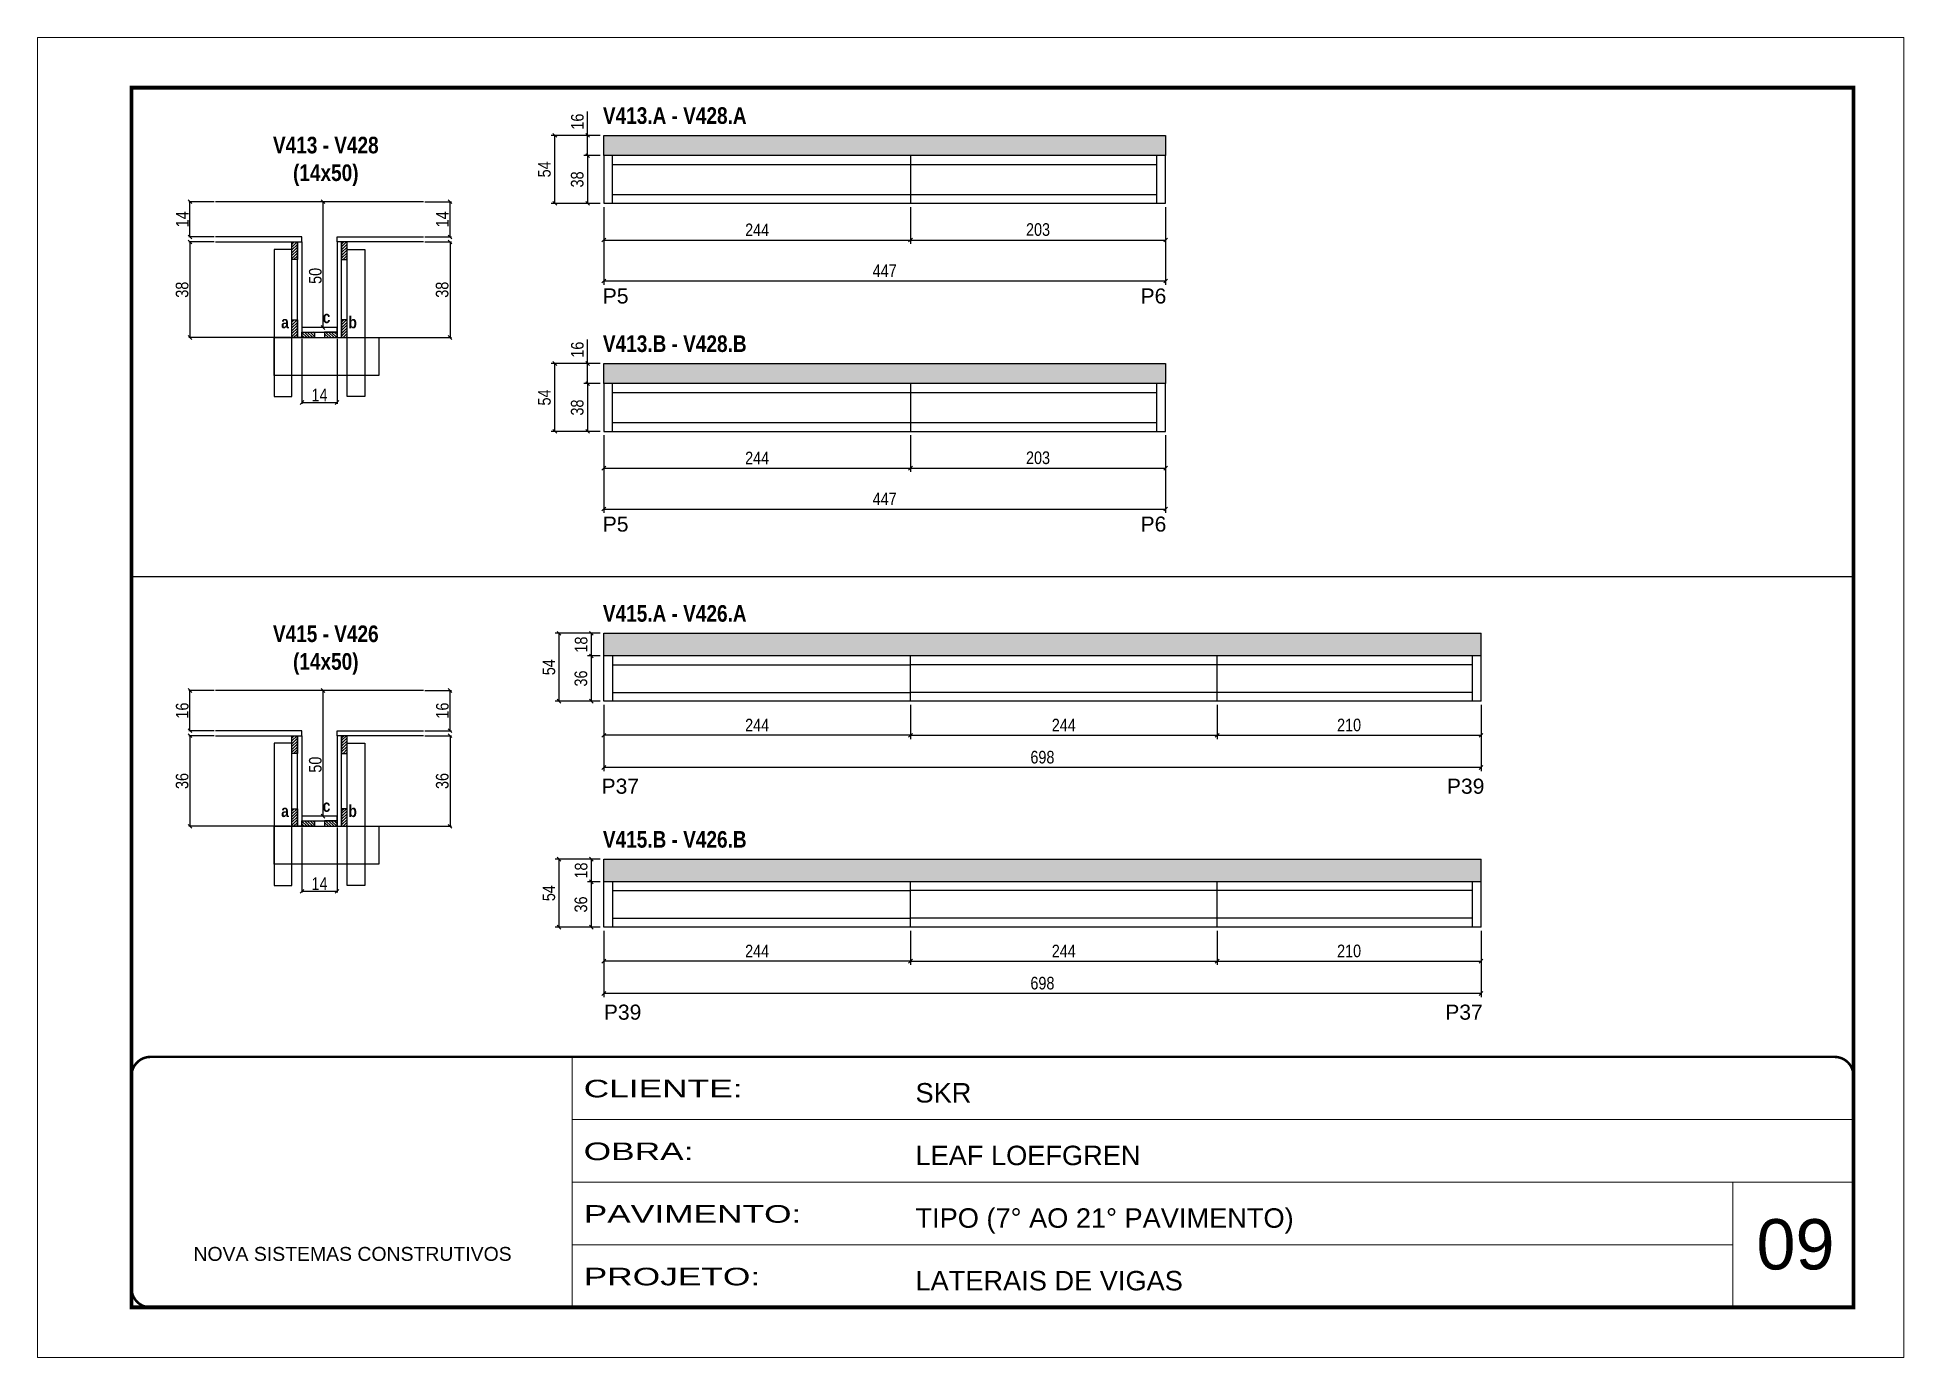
# Model space of a CAD drawing. Extents: x 3309 to 9563, y -2522 to 14608.
# Drawn here: x 3309 to 4794, y 11261 to 12311 of the extents above; entities that cross this region are included whole.
import ezdxf

# ---------------------------------------------------------------- set-up
doc = ezdxf.new("R2010")
doc.units = 0
doc.linetypes.add('CONTINUO', pattern=[0])
doc.linetypes.add('DASHED', pattern=[0.75, 0.5, -0.25])
for name, color, linetype in [('5', 5, 'Continuous'), ('COTA', 241, 'Continuous'), ('detalhes', 4, 'Continuous'), ('NOMENCLATURA', 7, 'Continuous'), ('Painéis', 200, 'Continuous'), ('SARR_2.2x7', 40, 'Continuous'), ('SARR_3.5x7', 81, 'Continuous')]:
    doc.layers.add(name, color=color, linetype=linetype)
for name, color, linetype, lineweight in [('CARIMBO', 255, 'Continuous', 9), ('CONCRETO', 251, 'Continuous', 25), ('Folhas', 255, 'Continuous', 9), ('SARRAFO DE PRESSAO', 251, 'DASHED', 9)]:
    doc.layers.add(name, color=color, linetype=linetype, lineweight=lineweight)
doc.styles.add('ARIAL', font='arial.ttf')
doc.styles.add('COTA TECNICA', font='techl___.ttf', dxfattribs={"height": 10})
doc.styles.add('COTA TECNICA 2X', font='techl___.ttf', dxfattribs={"height": 10})
doc.styles.get("Standard").update_dxf_attribs({"font": 'arial.ttf'})
doc.styles.add('TECNICA', font='techb___.ttf', dxfattribs={"height": 10})
doc.styles.add('Tecnologia', font='')
doc.styles.get('Tecnologia').set_extended_font_data('Forgotten Futurist')
doc.dimstyles.new('PAINEL', dxfattribs={"dimtxt": 10, "dimasz": 3, "dimexe": 3, "dimexo": 3, "dimgap": 3, "dimtad": 1, "dimdec": 1, "dimzin": 12, "dimdsep": 46, "dimtxsty": 'COTA TECNICA', "dimblk1": 'OBLIQUE', "dimblk2": 'OBLIQUE', "dimsah": 1, "dimcen": 0.9, "dimclrd": 4, "dimclre": 4, "dimclrt": 240, "dimadec": 1, "dimazin": 3, "dimtfac": 1, "dimtdec": 1, "dimtmove": 0, "dimatfit": 3, "dimfxl": 1, "dimtolj": 1, "dimtzin": 12, "dimarcsym": 0})
doc.dimstyles.new('SECAO', dxfattribs={"dimscale": 0.333333, "dimtxt": 5, "dimasz": 9, "dimexe": 3, "dimexo": 3, "dimgap": 3, "dimtad": 1, "dimdec": 1, "dimlfac": 0.5, "dimzin": 12, "dimdsep": 46, "dimtxsty": 'COTA TECNICA 2X', "dimblk1": 'OBLIQUE', "dimblk2": 'OBLIQUE', "dimsah": 1, "dimcen": 0.9, "dimclrd": 4, "dimclre": 4, "dimclrt": 240, "dimadec": 1, "dimazin": 3, "dimtfac": 1, "dimtdec": 1, "dimtmove": 0, "dimatfit": 3, "dimfxl": 1, "dimtolj": 1, "dimtzin": 12, "dimarcsym": 0})

msp = doc.modelspace()

# ---------------------------------------------------------------- texts
at = {"layer": '5', "linetype": 'Continuous'}
for s, rotation, p in [('P5', 359.99996, (3759.26, 12099.04)), ('P6', 359.99996, (4187.19, 12099.04)), ('P5', 359.99996, (3759.26, 11917.63)), ('P6', 359.99996, (4187.19, 11917.63)), ('P37', 0.00004, (3758.33, 11709.17)), ('P39', 0.00004, (4430.94, 11709.17)), ('P39', 359.99996, (3760.15, 11529.48)), ('P37', 359.99996, (4429.63, 11529.48))]:
    msp.add_text(s, height=12, rotation=rotation, dxfattribs=at).set_placement(p)
at = {"layer": 'CARIMBO', "style": 'ARIAL'}
msp.add_text('09', height=40, dxfattribs=at).set_placement((4677.23, 11330.85))
at = {"layer": 'detalhes', "style": 'TECNICA'}
for s, p in [('c', (3536.41, 12083.44)), ('b', (3556.91, 12079.32)), ('a', (3503.35, 12079.33)), ('c', (3536.41, 11694.77)), ('a', (3503.35, 11690.66)), ('b', (3556.91, 11690.65))]:
    msp.add_text(s, height=9.6, dxfattribs=at).set_placement(p)
at = {"layer": 'NOMENCLATURA', "style": 'TECNICA'}
for s, p in [('V413.A - V428.A', (3759.4, 12241.9)), ('V413.B - V428.B', (3759.4, 12060.49)), ('V415.A - V426.A', (3759.4, 11845.99)), ('V415.B - V426.B', (3759.4, 11666.29))]:
    msp.add_text(s, height=13.2, dxfattribs=at).set_placement(p)
at = {"layer": 'NOMENCLATURA', "char_height": 13.2, "attachment_point": 2, "style": 'TECNICA'}
for s, insert in [('V413 - V428\\P(14x50)', (3538.9, 12231.66)), ('V415 - V426\\P(14x50)', (3538.9, 11843))]:
    msp.add_mtext_dynamic_manual_height_columns(s, width=300.2766, gutter_width=1, heights=[0], dxfattribs=dict(at, insert=insert))

# ---------------------------------------------------------------- blocks, each defined once
blk = doc.blocks.new('9999999999')
at = {"color": 30, "linetype": 'CONTINUO'}
for p, q in [((98564.6, 34230.2), (98564.6, 34429.4)), ((98564.6, 34379.6), (99584, 34379.6)), ((98564.6, 34329.8), (99488, 34329.8)), ((99584, 34329.8), (99488, 34329.8)), ((99488, 34329.8), (99488, 34230.2)), ((98564.6, 34280), (99488, 34280))]:
    blk.add_line(p, q, dxfattribs=at)
at = {"color": 30, "linetype": 'CONTINUO', "const_width": 2}
blk.add_lwpolyline([(99584, 34230.2), (99584, 34414.4, 0.414214), (99569, 34429.4), (98229, 34429.4, 0.414214), (98214, 34414.4), (98214, 34245.2, 0.414214), (98229, 34230.2), (99584, 34230.2)], format="xyb", dxfattribs=at)
at = {"layer": 'Folhas'}
blk.add_lwpolyline([(98139, 34190.2), (99624, 34190.2), (99624, 35240.2), (98139, 35240.2)], close=True, dxfattribs=at)
at = {"layer": 'Folhas', "color": 30, "const_width": 3}
blk.add_lwpolyline([(98214, 34230.2), (99584, 34230.2), (99584, 35200.2), (98214, 35200.2)], close=True, dxfattribs=at)
at = {"color": 7, "linetype": 'Continuous', "ltscale": 5, "style": 'ARIAL'}
for s, height, p in [('SKR', 15.48, (98837.7, 34393.1)), ('LEAF LOEFGREN', 15.483, (98837.7, 34343.3)), ('TIPO (7° AO 21° PAVIMENTO)', 15.483, (98837.7, 34293.5)), ('NOVA SISTEMAS CONSTRUTIVOS', 11.059, (98263.2, 34267.2)), ('LATERAIS DE VIGAS', 15.483, (98837.7, 34243.7))]:
    blk.add_text(s, height=height, dxfattribs=at).set_placement(p)
at = {"layer": 'Folhas', "color": 7, "style": 'Tecnologia', "width": 1.5}
for s, p in [('CLIENTE:', (98573.7, 34397.2)), ('OBRA:', (98573.7, 34347.3)), ('PAVIMENTO:', (98573.7, 34297.5)), ('PROJETO:', (98573.7, 34247.7))]:
    blk.add_text(s, height=14, dxfattribs=at).set_placement(p)
blk = doc.blocks.new('_Oblique')
at = {"color": 0, "linetype": 'ByBlock', "lineweight": -2}
blk.add_line((-0.5, -0.5), (0.5, 0.5), dxfattribs=at)
blk = doc.blocks.new('*D1344')
at = {"layer": 'COTA', "color": 4, "lineweight": -2, "transparency": 16777216}
for p, q in [((3450.2, 12148), (3429.8, 12148)), ((3430.8, 12148), (3430.8, 12072)), ((3510.9, 12072), (3429.8, 12072))]:
    blk.add_line(p, q, dxfattribs=at)
at = {"layer": 'Defpoints', "color": 0, "transparency": 16777216}
for p in [(3451.2, 12148), (3430.8, 12072), (3511.9, 12072, 0)]:
    blk.add_point(p, dxfattribs=at)
at = {"layer": 'COTA', "color": 4, "lineweight": -2, "transparency": 16777216, "xscale": 3, "yscale": 3, "zscale": 3}
for p, rotation in [((3430.8, 12148), 90), ((3430.8, 12072), 270)]:
    blk.add_blockref('_Oblique', p, dxfattribs=dict(at, rotation=rotation))
at = {"layer": 'COTA', "color": 240, "transparency": 16777216, "insert": (3424.6, 12110), "char_height": 10, "attachment_point": 5, "rotation": 90, "style": 'COTA TECNICA 2X'}
blk.add_mtext('\\A1;38', dxfattribs=at)
blk = doc.blocks.new('*D1345')
at = {"layer": 'COTA', "color": 4, "lineweight": -2, "transparency": 16777216}
for p, q in [((3617.6, 12148), (3638.8, 12148)), ((3637.8, 12148), (3637.8, 12072)), ((3556.9, 12072), (3638.8, 12072))]:
    blk.add_line(p, q, dxfattribs=at)
at = {"layer": 'Defpoints', "color": 0, "transparency": 16777216}
for p in [(3616.6, 12148), (3555.9, 12072, 0), (3637.8, 12072)]:
    blk.add_point(p, dxfattribs=at)
at = {"layer": 'COTA', "color": 4, "lineweight": -2, "transparency": 16777216, "xscale": 3, "yscale": 3, "zscale": 3}
for p, rotation in [((3637.8, 12148), 90), ((3637.8, 12072), 270)]:
    blk.add_blockref('_Oblique', p, dxfattribs=dict(at, rotation=rotation))
at = {"layer": 'COTA', "color": 240, "transparency": 16777216, "insert": (3631.5, 12110), "char_height": 10, "attachment_point": 5, "rotation": 90, "style": 'COTA TECNICA 2X'}
blk.add_mtext('\\A1;38', dxfattribs=at)
blk = doc.blocks.new('*D1346')
at = {"layer": 'COTA', "color": 4, "lineweight": -2, "transparency": 16777216}
for p, q in [((3546.9, 12180), (3535.7, 12180)), ((3536.7, 12080), (3536.7, 12180)), ((3546.9, 12080), (3535.7, 12080))]:
    blk.add_line(p, q, dxfattribs=at)
at = {"layer": 'Defpoints', "color": 0, "transparency": 16777216}
for p in [(3536.7, 12180), (3547.9, 12180), (3547.9, 12080)]:
    blk.add_point(p, dxfattribs=at)
at = {"layer": 'COTA', "color": 4, "lineweight": -2, "transparency": 16777216, "xscale": 3, "yscale": 3, "zscale": 3}
for p, rotation in [((3536.7, 12180), 90), ((3536.7, 12080), 270)]:
    blk.add_blockref('_Oblique', p, dxfattribs=dict(at, rotation=rotation))
at = {"layer": 'COTA', "color": 240, "transparency": 16777216, "insert": (3530.6, 12121), "char_height": 10, "attachment_point": 5, "rotation": 90, "style": 'COTA TECNICA 2X'}
blk.add_mtext('\\A1;50', dxfattribs=at)
blk = doc.blocks.new('*D1347')
at = {"layer": 'COTA', "color": 4, "lineweight": -2, "transparency": 16777216}
for p, q in [((3617.6, 12180), (3638.8, 12180)), ((3637.8, 12152), (3637.8, 12180)), ((3617.6, 12152), (3638.8, 12152))]:
    blk.add_line(p, q, dxfattribs=at)
at = {"layer": 'Defpoints', "color": 0, "transparency": 16777216}
for p in [(3616.6, 12180), (3637.8, 12180), (3616.6, 12152)]:
    blk.add_point(p, dxfattribs=at)
at = {"layer": 'COTA', "color": 4, "lineweight": -2, "transparency": 16777216, "xscale": 3, "yscale": 3, "zscale": 3}
for p, rotation in [((3637.8, 12180), 90), ((3637.8, 12152), 270)]:
    blk.add_blockref('_Oblique', p, dxfattribs=dict(at, rotation=rotation))
at = {"layer": 'COTA', "color": 240, "transparency": 16777216, "insert": (3631.7, 12166), "char_height": 10, "attachment_point": 5, "rotation": 90, "style": 'COTA TECNICA 2X'}
blk.add_mtext('\\A1;14', dxfattribs=at)
blk = doc.blocks.new('*D1348')
at = {"layer": 'COTA', "color": 4, "lineweight": -2, "transparency": 16777216}
for p, q in [((3450.2, 12180), (3429.8, 12180)), ((3430.8, 12152), (3430.8, 12180)), ((3450.2, 12152), (3429.8, 12152))]:
    blk.add_line(p, q, dxfattribs=at)
at = {"layer": 'Defpoints', "color": 0, "transparency": 16777216}
for p in [(3430.8, 12180), (3451.2, 12180), (3451.2, 12152)]:
    blk.add_point(p, dxfattribs=at)
at = {"layer": 'COTA', "color": 4, "lineweight": -2, "transparency": 16777216, "xscale": 3, "yscale": 3, "zscale": 3}
for p, rotation in [((3430.8, 12180), 90), ((3430.8, 12152), 270)]:
    blk.add_blockref('_Oblique', p, dxfattribs=dict(at, rotation=rotation))
at = {"layer": 'COTA', "color": 240, "transparency": 16777216, "insert": (3424.7, 12166), "char_height": 10, "attachment_point": 5, "rotation": 90, "style": 'COTA TECNICA 2X'}
blk.add_mtext('\\A1;14', dxfattribs=at)
blk = doc.blocks.new('*D1349')
at = {"layer": 'COTA', "color": 4, "lineweight": -2, "transparency": 16777216}
for p, q in [((3519.9, 12071), (3519.9, 12019.3)), ((3547.9, 12071), (3547.9, 12019.3)), ((3519.9, 12020.3), (3547.9, 12020.3))]:
    blk.add_line(p, q, dxfattribs=at)
at = {"layer": 'Defpoints', "color": 0, "transparency": 16777216}
for p in [(3519.9, 12072), (3547.9, 12072), (3547.9, 12020.3)]:
    blk.add_point(p, dxfattribs=at)
at = {"layer": 'COTA', "color": 4, "lineweight": -2, "transparency": 16777216, "xscale": 3, "yscale": 3, "zscale": 3, "rotation": 180}
blk.add_blockref('_Oblique', (3519.9, 12020.3), dxfattribs=at)
at = {"layer": 'COTA', "color": 4, "lineweight": -2, "transparency": 16777216, "xscale": 3, "yscale": 3, "zscale": 3}
blk.add_blockref('_Oblique', (3547.9, 12020.3), dxfattribs=at)
at = {"layer": 'COTA', "color": 240, "transparency": 16777216, "insert": (3533.9, 12026.3), "char_height": 10, "attachment_point": 5, "style": 'COTA TECNICA 2X'}
blk.add_mtext('\\A1;14', dxfattribs=at)
blk = doc.blocks.new('*D1351')
at = {"layer": 'COTA', "color": 4, "lineweight": -2, "transparency": 16777216}
for p, q in [((3760.1, 12175.7), (3760.1, 12114)), ((4207.1, 12175.7), (4207.1, 12114)), ((3760.1, 12117), (4207.1, 12117))]:
    blk.add_line(p, q, dxfattribs=at)
at = {"layer": 'Defpoints', "color": 0, "transparency": 16777216}
for p in [(3760.1, 12178.7), (4207.1, 12178.7), (4207.1, 12117)]:
    blk.add_point(p, dxfattribs=at)
at = {"layer": 'COTA', "color": 4, "lineweight": -2, "transparency": 16777216, "xscale": 3, "yscale": 3, "zscale": 3, "rotation": 180}
blk.add_blockref('_Oblique', (3760.1, 12117), dxfattribs=at)
at = {"layer": 'COTA', "color": 4, "lineweight": -2, "transparency": 16777216, "xscale": 3, "yscale": 3, "zscale": 3}
blk.add_blockref('_Oblique', (4207.1, 12117), dxfattribs=at)
at = {"layer": 'COTA', "color": 240, "transparency": 16777216, "insert": (3983.6, 12125.1), "char_height": 10, "attachment_point": 5, "style": 'COTA TECNICA'}
blk.add_mtext('\\A1;447', dxfattribs=at)
blk = doc.blocks.new('*D1352')
at = {"layer": 'COTA', "color": 4, "lineweight": -2, "transparency": 16777216}
for p, q in [((3760.1, 12175.7), (3760.1, 12146.5)), ((4004.1, 12175.7), (4004.1, 12146.5)), ((3760.1, 12149.5), (4004.1, 12149.5))]:
    blk.add_line(p, q, dxfattribs=at)
at = {"layer": 'Defpoints', "color": 0, "transparency": 16777216}
for p in [(3760.1, 12178.7), (4004.1, 12178.7), (4004.1, 12149.5)]:
    blk.add_point(p, dxfattribs=at)
at = {"layer": 'COTA', "color": 4, "lineweight": -2, "transparency": 16777216, "xscale": 3, "yscale": 3, "zscale": 3, "rotation": 180}
blk.add_blockref('_Oblique', (3760.1, 12149.5), dxfattribs=at)
at = {"layer": 'COTA', "color": 4, "lineweight": -2, "transparency": 16777216, "xscale": 3, "yscale": 3, "zscale": 3}
blk.add_blockref('_Oblique', (4004.1, 12149.5), dxfattribs=at)
at = {"layer": 'COTA', "color": 240, "transparency": 16777216, "insert": (3882.1, 12157.6), "char_height": 10, "attachment_point": 5, "style": 'COTA TECNICA'}
blk.add_mtext('\\A1;244', dxfattribs=at)
blk = doc.blocks.new('*D1353')
at = {"layer": 'COTA', "color": 4, "lineweight": -2, "transparency": 16777216}
for p, q in [((4004.1, 12175.7), (4004.1, 12146.5)), ((4207.1, 12175.7), (4207.1, 12146.5)), ((4004.1, 12149.5), (4207.1, 12149.5))]:
    blk.add_line(p, q, dxfattribs=at)
at = {"layer": 'Defpoints', "color": 0, "transparency": 16777216}
for p in [(4004.1, 12178.7), (4207.1, 12178.7), (4207.1, 12149.5)]:
    blk.add_point(p, dxfattribs=at)
at = {"layer": 'COTA', "color": 4, "lineweight": -2, "transparency": 16777216, "xscale": 3, "yscale": 3, "zscale": 3, "rotation": 180}
blk.add_blockref('_Oblique', (4004.1, 12149.5), dxfattribs=at)
at = {"layer": 'COTA', "color": 4, "lineweight": -2, "transparency": 16777216, "xscale": 3, "yscale": 3, "zscale": 3}
blk.add_blockref('_Oblique', (4207.1, 12149.5), dxfattribs=at)
at = {"layer": 'COTA', "color": 240, "transparency": 16777216, "insert": (4105.6, 12157.8), "char_height": 10, "attachment_point": 5, "style": 'COTA TECNICA'}
blk.add_mtext('\\A1;203', dxfattribs=at)
blk = doc.blocks.new('*D1354')
at = {"layer": 'COTA', "color": 4, "lineweight": -2, "transparency": 16777216}
for p, q in [((3757.1, 12216.7), (3744.2, 12216.7)), ((3747.2, 12216.7), (3747.2, 12178.7)), ((3757.1, 12178.7), (3744.2, 12178.7))]:
    blk.add_line(p, q, dxfattribs=at)
at = {"layer": 'Defpoints', "color": 0, "transparency": 16777216}
for p in [(3760.1, 12216.7), (3747.2, 12178.7), (3760.1, 12178.7)]:
    blk.add_point(p, dxfattribs=at)
at = {"layer": 'COTA', "color": 4, "lineweight": -2, "transparency": 16777216, "xscale": 3, "yscale": 3, "zscale": 3}
for p, rotation in [((3747.2, 12216.7), 90), ((3747.2, 12178.7), 270)]:
    blk.add_blockref('_Oblique', p, dxfattribs=dict(at, rotation=rotation))
at = {"layer": 'COTA', "color": 240, "transparency": 16777216, "insert": (3739, 12197.7), "char_height": 10, "attachment_point": 5, "rotation": 90, "style": 'COTA TECNICA'}
blk.add_mtext('\\A1;38', dxfattribs=at)
blk = doc.blocks.new('*D1355')
at = {"layer": 'COTA', "color": 4, "lineweight": -2, "transparency": 16777216}
for p, q in [((3747.2, 12232.7), (3747.2, 12251.7)), ((3757.1, 12232.7), (3744.2, 12232.7)), ((3747.2, 12216.7), (3747.2, 12232.7)), ((3757.1, 12216.7), (3744.2, 12216.7))]:
    blk.add_line(p, q, dxfattribs=at)
at = {"layer": 'Defpoints', "color": 0, "transparency": 16777216}
for p in [(3747.2, 12232.7), (3760.1, 12232.7), (3760.1, 12216.7)]:
    blk.add_point(p, dxfattribs=at)
at = {"layer": 'COTA', "color": 4, "lineweight": -2, "transparency": 16777216, "xscale": 3, "yscale": 3, "zscale": 3}
for p, rotation in [((3747.2, 12232.7), 90), ((3747.2, 12216.7), 270)]:
    blk.add_blockref('_Oblique', p, dxfattribs=dict(at, rotation=rotation))
at = {"layer": 'COTA', "color": 240, "transparency": 16777216, "insert": (3739.1, 12243.7), "char_height": 10, "attachment_point": 5, "rotation": 90, "style": 'COTA TECNICA'}
blk.add_mtext('\\A1;16', dxfattribs=at)
blk = doc.blocks.new('*D1350')
at = {"layer": 'COTA', "color": 4, "lineweight": -2, "transparency": 16777216}
for p, q in [((3757.1, 12232.7), (3718.1, 12232.7)), ((3721.1, 12178.7), (3721.1, 12232.7)), ((3757.1, 12178.7), (3718.1, 12178.7))]:
    blk.add_line(p, q, dxfattribs=at)
at = {"layer": 'Defpoints', "color": 0, "transparency": 16777216}
for p in [(3721.1, 12232.7), (3760.1, 12232.7), (3760.1, 12178.7)]:
    blk.add_point(p, dxfattribs=at)
at = {"layer": 'COTA', "color": 4, "lineweight": -2, "transparency": 16777216, "xscale": 3, "yscale": 3, "zscale": 3}
for p, rotation in [((3721.1, 12232.7), 90), ((3721.1, 12178.7), 270)]:
    blk.add_blockref('_Oblique', p, dxfattribs=dict(at, rotation=rotation))
at = {"layer": 'COTA', "color": 240, "transparency": 16777216, "insert": (3712.9, 12205.7), "char_height": 10, "attachment_point": 5, "rotation": 90, "style": 'COTA TECNICA'}
blk.add_mtext('\\A1;54', dxfattribs=at)
blk = doc.blocks.new('*D1361')
at = {"layer": 'COTA', "color": 4, "lineweight": -2, "transparency": 16777216}
for p, q in [((3760.1, 11994.3), (3760.1, 11932.6)), ((4207.1, 11994.3), (4207.1, 11932.6)), ((3760.1, 11935.6), (4207.1, 11935.6))]:
    blk.add_line(p, q, dxfattribs=at)
at = {"layer": 'Defpoints', "color": 0, "transparency": 16777216}
for p in [(3760.1, 11997.3), (4207.1, 11997.3), (4207.1, 11935.6)]:
    blk.add_point(p, dxfattribs=at)
at = {"layer": 'COTA', "color": 4, "lineweight": -2, "transparency": 16777216, "xscale": 3, "yscale": 3, "zscale": 3, "rotation": 180}
blk.add_blockref('_Oblique', (3760.1, 11935.6), dxfattribs=at)
at = {"layer": 'COTA', "color": 4, "lineweight": -2, "transparency": 16777216, "xscale": 3, "yscale": 3, "zscale": 3}
blk.add_blockref('_Oblique', (4207.1, 11935.6), dxfattribs=at)
at = {"layer": 'COTA', "color": 240, "transparency": 16777216, "insert": (3983.6, 11943.7), "char_height": 10, "attachment_point": 5, "style": 'COTA TECNICA'}
blk.add_mtext('\\A1;447', dxfattribs=at)
blk = doc.blocks.new('*D1356')
at = {"layer": 'COTA', "color": 4, "lineweight": -2, "transparency": 16777216}
for p, q in [((3760.1, 11994.3), (3760.1, 11965.1)), ((4004.1, 11994.3), (4004.1, 11965.1)), ((3760.1, 11968.1), (4004.1, 11968.1))]:
    blk.add_line(p, q, dxfattribs=at)
at = {"layer": 'Defpoints', "color": 0, "transparency": 16777216}
for p in [(3760.1, 11997.3), (4004.1, 11997.3), (4004.1, 11968.1)]:
    blk.add_point(p, dxfattribs=at)
at = {"layer": 'COTA', "color": 4, "lineweight": -2, "transparency": 16777216, "xscale": 3, "yscale": 3, "zscale": 3, "rotation": 180}
blk.add_blockref('_Oblique', (3760.1, 11968.1), dxfattribs=at)
at = {"layer": 'COTA', "color": 4, "lineweight": -2, "transparency": 16777216, "xscale": 3, "yscale": 3, "zscale": 3}
blk.add_blockref('_Oblique', (4004.1, 11968.1), dxfattribs=at)
at = {"layer": 'COTA', "color": 240, "transparency": 16777216, "insert": (3882.1, 11976.2), "char_height": 10, "attachment_point": 5, "style": 'COTA TECNICA'}
blk.add_mtext('\\A1;244', dxfattribs=at)
blk = doc.blocks.new('*D1357')
at = {"layer": 'COTA', "color": 4, "lineweight": -2, "transparency": 16777216}
for p, q in [((4004.1, 11994.3), (4004.1, 11965.1)), ((4207.1, 11994.3), (4207.1, 11965.1)), ((4004.1, 11968.1), (4207.1, 11968.1))]:
    blk.add_line(p, q, dxfattribs=at)
at = {"layer": 'Defpoints', "color": 0, "transparency": 16777216}
for p in [(4004.1, 11997.3), (4207.1, 11997.3), (4207.1, 11968.1)]:
    blk.add_point(p, dxfattribs=at)
at = {"layer": 'COTA', "color": 4, "lineweight": -2, "transparency": 16777216, "xscale": 3, "yscale": 3, "zscale": 3, "rotation": 180}
blk.add_blockref('_Oblique', (4004.1, 11968.1), dxfattribs=at)
at = {"layer": 'COTA', "color": 4, "lineweight": -2, "transparency": 16777216, "xscale": 3, "yscale": 3, "zscale": 3}
blk.add_blockref('_Oblique', (4207.1, 11968.1), dxfattribs=at)
at = {"layer": 'COTA', "color": 240, "transparency": 16777216, "insert": (4105.6, 11976.3), "char_height": 10, "attachment_point": 5, "style": 'COTA TECNICA'}
blk.add_mtext('\\A1;203', dxfattribs=at)
blk = doc.blocks.new('*D1358')
at = {"layer": 'COTA', "color": 4, "lineweight": -2, "transparency": 16777216}
for p, q in [((3757.1, 12035.3), (3744.2, 12035.3)), ((3747.2, 12035.3), (3747.2, 11997.3)), ((3757.1, 11997.3), (3744.2, 11997.3))]:
    blk.add_line(p, q, dxfattribs=at)
at = {"layer": 'Defpoints', "color": 0, "transparency": 16777216}
for p in [(3760.1, 12035.3), (3747.2, 11997.3), (3760.1, 11997.3)]:
    blk.add_point(p, dxfattribs=at)
at = {"layer": 'COTA', "color": 4, "lineweight": -2, "transparency": 16777216, "xscale": 3, "yscale": 3, "zscale": 3}
for p, rotation in [((3747.2, 12035.3), 90), ((3747.2, 11997.3), 270)]:
    blk.add_blockref('_Oblique', p, dxfattribs=dict(at, rotation=rotation))
at = {"layer": 'COTA', "color": 240, "transparency": 16777216, "insert": (3739, 12016.3), "char_height": 10, "attachment_point": 5, "rotation": 90, "style": 'COTA TECNICA'}
blk.add_mtext('\\A1;38', dxfattribs=at)
blk = doc.blocks.new('*D1359')
at = {"layer": 'COTA', "color": 4, "lineweight": -2, "transparency": 16777216}
for p, q in [((3747.2, 12051.3), (3747.2, 12070.3)), ((3757.1, 12051.3), (3744.2, 12051.3)), ((3747.2, 12035.3), (3747.2, 12051.3)), ((3757.1, 12035.3), (3744.2, 12035.3))]:
    blk.add_line(p, q, dxfattribs=at)
at = {"layer": 'Defpoints', "color": 0, "transparency": 16777216}
for p in [(3747.2, 12051.3), (3760.1, 12051.3), (3760.1, 12035.3)]:
    blk.add_point(p, dxfattribs=at)
at = {"layer": 'COTA', "color": 4, "lineweight": -2, "transparency": 16777216, "xscale": 3, "yscale": 3, "zscale": 3}
for p, rotation in [((3747.2, 12051.3), 90), ((3747.2, 12035.3), 270)]:
    blk.add_blockref('_Oblique', p, dxfattribs=dict(at, rotation=rotation))
at = {"layer": 'COTA', "color": 240, "transparency": 16777216, "insert": (3739.1, 12062.3), "char_height": 10, "attachment_point": 5, "rotation": 90, "style": 'COTA TECNICA'}
blk.add_mtext('\\A1;16', dxfattribs=at)
blk = doc.blocks.new('*D1360')
at = {"layer": 'COTA', "color": 4, "lineweight": -2, "transparency": 16777216}
for p, q in [((3757.1, 12051.3), (3718.1, 12051.3)), ((3721.1, 11997.3), (3721.1, 12051.3)), ((3757.1, 11997.3), (3718.1, 11997.3))]:
    blk.add_line(p, q, dxfattribs=at)
at = {"layer": 'Defpoints', "color": 0, "transparency": 16777216}
for p in [(3721.1, 12051.3), (3760.1, 12051.3), (3760.1, 11997.3)]:
    blk.add_point(p, dxfattribs=at)
at = {"layer": 'COTA', "color": 4, "lineweight": -2, "transparency": 16777216, "xscale": 3, "yscale": 3, "zscale": 3}
for p, rotation in [((3721.1, 12051.3), 90), ((3721.1, 11997.3), 270)]:
    blk.add_blockref('_Oblique', p, dxfattribs=dict(at, rotation=rotation))
at = {"layer": 'COTA', "color": 240, "transparency": 16777216, "insert": (3712.9, 12024.3), "char_height": 10, "attachment_point": 5, "rotation": 90, "style": 'COTA TECNICA'}
blk.add_mtext('\\A1;54', dxfattribs=at)
blk = doc.blocks.new('*D1362')
at = {"layer": 'COTA', "color": 4, "lineweight": -2, "transparency": 16777216}
for p, q in [((3450.2, 11755.3), (3429.8, 11755.3)), ((3430.8, 11755.3), (3430.8, 11683.3)), ((3510.9, 11683.3), (3429.8, 11683.3))]:
    blk.add_line(p, q, dxfattribs=at)
at = {"layer": 'Defpoints', "color": 0, "transparency": 16777216}
for p in [(3451.2, 11755.3), (3430.8, 11683.3), (3511.9, 11683.3, 0)]:
    blk.add_point(p, dxfattribs=at)
at = {"layer": 'COTA', "color": 4, "lineweight": -2, "transparency": 16777216, "xscale": 3, "yscale": 3, "zscale": 3}
for p, rotation in [((3430.8, 11755.3), 90), ((3430.8, 11683.3), 270)]:
    blk.add_blockref('_Oblique', p, dxfattribs=dict(at, rotation=rotation))
at = {"layer": 'COTA', "color": 240, "transparency": 16777216, "insert": (3424.6, 11719.3), "char_height": 10, "attachment_point": 5, "rotation": 90, "style": 'COTA TECNICA 2X'}
blk.add_mtext('\\A1;36', dxfattribs=at)
blk = doc.blocks.new('*D1363')
at = {"layer": 'COTA', "color": 4, "lineweight": -2, "transparency": 16777216}
for p, q in [((3617.6, 11755.3), (3638.8, 11755.3)), ((3637.8, 11755.3), (3637.8, 11683.3)), ((3556.9, 11683.3), (3638.8, 11683.3))]:
    blk.add_line(p, q, dxfattribs=at)
at = {"layer": 'Defpoints', "color": 0, "transparency": 16777216}
for p in [(3616.6, 11755.3), (3555.9, 11683.3, 0), (3637.8, 11683.3)]:
    blk.add_point(p, dxfattribs=at)
at = {"layer": 'COTA', "color": 4, "lineweight": -2, "transparency": 16777216, "xscale": 3, "yscale": 3, "zscale": 3}
for p, rotation in [((3637.8, 11755.3), 90), ((3637.8, 11683.3), 270)]:
    blk.add_blockref('_Oblique', p, dxfattribs=dict(at, rotation=rotation))
at = {"layer": 'COTA', "color": 240, "transparency": 16777216, "insert": (3631.6, 11719.3), "char_height": 10, "attachment_point": 5, "rotation": 90, "style": 'COTA TECNICA 2X'}
blk.add_mtext('\\A1;36', dxfattribs=at)
blk = doc.blocks.new('*D1364')
at = {"layer": 'COTA', "color": 4, "lineweight": -2, "transparency": 16777216}
for p, q in [((3546.9, 11791.3), (3535.7, 11791.3)), ((3536.7, 11691.3), (3536.7, 11791.3)), ((3546.9, 11691.3), (3535.7, 11691.3))]:
    blk.add_line(p, q, dxfattribs=at)
at = {"layer": 'Defpoints', "color": 0, "transparency": 16777216}
for p in [(3536.7, 11791.3), (3547.9, 11791.3), (3547.9, 11691.3)]:
    blk.add_point(p, dxfattribs=at)
at = {"layer": 'COTA', "color": 4, "lineweight": -2, "transparency": 16777216, "xscale": 3, "yscale": 3, "zscale": 3}
for p, rotation in [((3536.7, 11791.3), 90), ((3536.7, 11691.3), 270)]:
    blk.add_blockref('_Oblique', p, dxfattribs=dict(at, rotation=rotation))
at = {"layer": 'COTA', "color": 240, "transparency": 16777216, "insert": (3530.6, 11732.3), "char_height": 10, "attachment_point": 5, "rotation": 90, "style": 'COTA TECNICA 2X'}
blk.add_mtext('\\A1;50', dxfattribs=at)
blk = doc.blocks.new('*D1365')
at = {"layer": 'COTA', "color": 4, "lineweight": -2, "transparency": 16777216}
for p, q in [((3617.6, 11791.3), (3638.8, 11791.3)), ((3637.8, 11759.3), (3637.8, 11791.3)), ((3617.6, 11759.3), (3638.8, 11759.3))]:
    blk.add_line(p, q, dxfattribs=at)
at = {"layer": 'Defpoints', "color": 0, "transparency": 16777216}
for p in [(3616.6, 11791.3), (3637.8, 11791.3), (3616.6, 11759.3)]:
    blk.add_point(p, dxfattribs=at)
at = {"layer": 'COTA', "color": 4, "lineweight": -2, "transparency": 16777216, "xscale": 3, "yscale": 3, "zscale": 3}
for p, rotation in [((3637.8, 11791.3), 90), ((3637.8, 11759.3), 270)]:
    blk.add_blockref('_Oblique', p, dxfattribs=dict(at, rotation=rotation))
at = {"layer": 'COTA', "color": 240, "transparency": 16777216, "insert": (3631.7, 11775.3), "char_height": 10, "attachment_point": 5, "rotation": 90, "style": 'COTA TECNICA 2X'}
blk.add_mtext('\\A1;16', dxfattribs=at)
blk = doc.blocks.new('*D1366')
at = {"layer": 'COTA', "color": 4, "lineweight": -2, "transparency": 16777216}
for p, q in [((3450.2, 11791.3), (3429.8, 11791.3)), ((3430.8, 11759.3), (3430.8, 11791.3)), ((3450.2, 11759.3), (3429.8, 11759.3))]:
    blk.add_line(p, q, dxfattribs=at)
at = {"layer": 'Defpoints', "color": 0, "transparency": 16777216}
for p in [(3430.8, 11791.3), (3451.2, 11791.3), (3451.2, 11759.3)]:
    blk.add_point(p, dxfattribs=at)
at = {"layer": 'COTA', "color": 4, "lineweight": -2, "transparency": 16777216, "xscale": 3, "yscale": 3, "zscale": 3}
for p, rotation in [((3430.8, 11791.3), 90), ((3430.8, 11759.3), 270)]:
    blk.add_blockref('_Oblique', p, dxfattribs=dict(at, rotation=rotation))
at = {"layer": 'COTA', "color": 240, "transparency": 16777216, "insert": (3424.7, 11775.3), "char_height": 10, "attachment_point": 5, "rotation": 90, "style": 'COTA TECNICA 2X'}
blk.add_mtext('\\A1;16', dxfattribs=at)
blk = doc.blocks.new('*D1367')
at = {"layer": 'COTA', "color": 4, "lineweight": -2, "transparency": 16777216}
for p, q in [((3519.9, 11682.3), (3519.9, 11630.6)), ((3547.9, 11682.3), (3547.9, 11630.6)), ((3519.9, 11631.6), (3547.9, 11631.6))]:
    blk.add_line(p, q, dxfattribs=at)
at = {"layer": 'Defpoints', "color": 0, "transparency": 16777216}
for p in [(3519.9, 11683.3), (3547.9, 11683.3), (3547.9, 11631.6)]:
    blk.add_point(p, dxfattribs=at)
at = {"layer": 'COTA', "color": 4, "lineweight": -2, "transparency": 16777216, "xscale": 3, "yscale": 3, "zscale": 3, "rotation": 180}
blk.add_blockref('_Oblique', (3519.9, 11631.6), dxfattribs=at)
at = {"layer": 'COTA', "color": 4, "lineweight": -2, "transparency": 16777216, "xscale": 3, "yscale": 3, "zscale": 3}
blk.add_blockref('_Oblique', (3547.9, 11631.6), dxfattribs=at)
at = {"layer": 'COTA', "color": 240, "transparency": 16777216, "insert": (3533.9, 11637.7), "char_height": 10, "attachment_point": 5, "style": 'COTA TECNICA 2X'}
blk.add_mtext('\\A1;14', dxfattribs=at)
blk = doc.blocks.new('*D1368')
at = {"layer": 'COTA', "color": 4, "linetype": 'ByBlock', "lineweight": -2, "transparency": 16777216}
for p, q in [((3760.1, 11779.8), (3760.1, 11752.7)), ((4004.1, 11779.8), (4004.1, 11752.7)), ((4004.1, 11755.7), (3760.1, 11755.7))]:
    blk.add_line(p, q, dxfattribs=at)
at = {"layer": 'Defpoints', "color": 0, "linetype": 'ByBlock', "transparency": 16777216}
for p in [(3760.1, 11782.8), (4004.1, 11782.8), (3760.1, 11755.7)]:
    blk.add_point(p, dxfattribs=at)
at = {"layer": 'COTA', "color": 4, "linetype": 'ByBlock', "lineweight": -2, "transparency": 16777216, "xscale": 3, "yscale": 3, "zscale": 3, "rotation": 180}
blk.add_blockref('_Oblique', (3760.1, 11755.7), dxfattribs=at)
at = {"layer": 'COTA', "color": 4, "linetype": 'ByBlock', "lineweight": -2, "transparency": 16777216, "xscale": 3, "yscale": 3, "zscale": 3}
blk.add_blockref('_Oblique', (4004.1, 11755.7), dxfattribs=at)
at = {"layer": 'COTA', "color": 240, "linetype": 'ByBlock', "transparency": 16777216, "insert": (3882.1, 11763.8), "char_height": 10, "attachment_point": 5, "style": 'COTA TECNICA'}
blk.add_mtext('\\A1;244', dxfattribs=at)
blk = doc.blocks.new('*D1369')
at = {"layer": 'COTA', "color": 4, "lineweight": -2, "transparency": 16777216}
for p, q in [((4004.1, 11779.8), (4004.1, 11752.7)), ((4248.1, 11779.8), (4248.1, 11752.7)), ((4004.1, 11755.7), (4248.1, 11755.7))]:
    blk.add_line(p, q, dxfattribs=at)
at = {"layer": 'Defpoints', "color": 0, "transparency": 16777216}
for p in [(4004.1, 11782.8, 0), (4248.1, 11782.8, 0), (4248.1, 11755.7)]:
    blk.add_point(p, dxfattribs=at)
at = {"layer": 'COTA', "color": 4, "lineweight": -2, "transparency": 16777216, "xscale": 3, "yscale": 3, "zscale": 3, "rotation": 180}
blk.add_blockref('_Oblique', (4004.1, 11755.7), dxfattribs=at)
at = {"layer": 'COTA', "color": 4, "lineweight": -2, "transparency": 16777216, "xscale": 3, "yscale": 3, "zscale": 3}
blk.add_blockref('_Oblique', (4248.1, 11755.7), dxfattribs=at)
at = {"layer": 'COTA', "color": 240, "transparency": 16777216, "insert": (4126.1, 11763.8), "char_height": 10, "attachment_point": 5, "style": 'COTA TECNICA'}
blk.add_mtext('\\A1;244', dxfattribs=at)
blk = doc.blocks.new('*D1370')
at = {"layer": 'COTA', "color": 4, "lineweight": -2, "transparency": 16777216}
for p, q in [((4248.1, 11779.8), (4248.1, 11752.7)), ((4458.1, 11779.8), (4458.1, 11752.7)), ((4248.1, 11755.7), (4458.1, 11755.7))]:
    blk.add_line(p, q, dxfattribs=at)
at = {"layer": 'Defpoints', "color": 0, "transparency": 16777216}
for p in [(4248.1, 11782.8, 0), (4458.1, 11782.8, 0), (4458.1, 11755.7)]:
    blk.add_point(p, dxfattribs=at)
at = {"layer": 'COTA', "color": 4, "lineweight": -2, "transparency": 16777216, "xscale": 3, "yscale": 3, "zscale": 3, "rotation": 180}
blk.add_blockref('_Oblique', (4248.1, 11755.7), dxfattribs=at)
at = {"layer": 'COTA', "color": 4, "lineweight": -2, "transparency": 16777216, "xscale": 3, "yscale": 3, "zscale": 3}
blk.add_blockref('_Oblique', (4458.1, 11755.7), dxfattribs=at)
at = {"layer": 'COTA', "color": 240, "transparency": 16777216, "insert": (4353.1, 11763.8), "char_height": 10, "attachment_point": 5, "style": 'COTA TECNICA'}
blk.add_mtext('\\A1;210', dxfattribs=at)
blk = doc.blocks.new('*D1371')
at = {"layer": 'COTA', "color": 4, "lineweight": -2, "transparency": 16777216}
for p, q in [((3760.1, 11779.8), (3760.1, 11727)), ((4458.1, 11779.8), (4458.1, 11727)), ((4458.1, 11730), (3760.1, 11730))]:
    blk.add_line(p, q, dxfattribs=at)
at = {"layer": 'Defpoints', "color": 0, "transparency": 16777216}
for p in [(3760.1, 11782.8, 0), (4458.1, 11782.8, 0), (3760.1, 11730)]:
    blk.add_point(p, dxfattribs=at)
at = {"layer": 'COTA', "color": 4, "lineweight": -2, "transparency": 16777216, "xscale": 3, "yscale": 3, "zscale": 3, "rotation": 180}
blk.add_blockref('_Oblique', (3760.1, 11730), dxfattribs=at)
at = {"layer": 'COTA', "color": 4, "lineweight": -2, "transparency": 16777216, "xscale": 3, "yscale": 3, "zscale": 3}
blk.add_blockref('_Oblique', (4458.1, 11730), dxfattribs=at)
at = {"layer": 'COTA', "color": 240, "transparency": 16777216, "insert": (4109.1, 11738.2), "char_height": 10, "attachment_point": 5, "style": 'COTA TECNICA'}
blk.add_mtext('\\A1;698', dxfattribs=at)
blk = doc.blocks.new('*D1372')
at = {"layer": 'COTA', "color": 4, "lineweight": -2, "transparency": 16777216}
for p, q in [((3757.1, 11818.8), (3747.2, 11818.8)), ((3750.2, 11782.8), (3750.2, 11818.8)), ((3757.1, 11782.8), (3747.2, 11782.8))]:
    blk.add_line(p, q, dxfattribs=at)
at = {"layer": 'Defpoints', "color": 0, "transparency": 16777216}
for p in [(3750.2, 11818.8), (3760.1, 11818.8), (3760.1, 11782.8)]:
    blk.add_point(p, dxfattribs=at)
at = {"layer": 'COTA', "color": 4, "lineweight": -2, "transparency": 16777216, "xscale": 3, "yscale": 3, "zscale": 3}
for p, rotation in [((3750.2, 11818.8), 90), ((3750.2, 11782.8), 270)]:
    blk.add_blockref('_Oblique', p, dxfattribs=dict(at, rotation=rotation))
at = {"layer": 'COTA', "color": 240, "transparency": 16777216, "insert": (3741.9, 11800.8), "char_height": 10, "attachment_point": 5, "rotation": 90, "style": 'COTA TECNICA'}
blk.add_mtext('\\A1;36', dxfattribs=at)
blk = doc.blocks.new('*D1373')
at = {"layer": 'COTA', "color": 4, "lineweight": -2, "transparency": 16777216}
for p, q in [((3757.1, 11836.8), (3747.2, 11836.8)), ((3750.2, 11818.8), (3750.2, 11836.8)), ((3757.1, 11818.8), (3747.2, 11818.8))]:
    blk.add_line(p, q, dxfattribs=at)
at = {"layer": 'Defpoints', "color": 0, "transparency": 16777216}
for p in [(3750.2, 11836.8), (3760.1, 11836.8), (3760.1, 11818.8)]:
    blk.add_point(p, dxfattribs=at)
at = {"layer": 'COTA', "color": 4, "lineweight": -2, "transparency": 16777216, "xscale": 3, "yscale": 3, "zscale": 3}
for p, rotation in [((3750.2, 11836.8), 90), ((3750.2, 11818.8), 270)]:
    blk.add_blockref('_Oblique', p, dxfattribs=dict(at, rotation=rotation))
at = {"layer": 'COTA', "color": 240, "transparency": 16777216, "insert": (3742.1, 11827.8), "char_height": 10, "attachment_point": 5, "rotation": 90, "style": 'COTA TECNICA'}
blk.add_mtext('\\A1;18', dxfattribs=at)
blk = doc.blocks.new('*D1374')
at = {"layer": 'COTA', "color": 4, "lineweight": -2, "transparency": 16777216}
for p, q in [((3757.1, 11836.8), (3721.5, 11836.8)), ((3724.5, 11782.8), (3724.5, 11836.8)), ((3757.1, 11782.8), (3721.5, 11782.8))]:
    blk.add_line(p, q, dxfattribs=at)
at = {"layer": 'Defpoints', "color": 0, "transparency": 16777216}
for p in [(3724.5, 11836.8), (3760.1, 11836.8), (3760.1, 11782.8)]:
    blk.add_point(p, dxfattribs=at)
at = {"layer": 'COTA', "color": 4, "lineweight": -2, "transparency": 16777216, "xscale": 3, "yscale": 3, "zscale": 3}
for p, rotation in [((3724.5, 11836.8), 90), ((3724.5, 11782.8), 270)]:
    blk.add_blockref('_Oblique', p, dxfattribs=dict(at, rotation=rotation))
at = {"layer": 'COTA', "color": 240, "transparency": 16777216, "insert": (3716.4, 11809.8), "char_height": 10, "attachment_point": 5, "rotation": 90, "style": 'COTA TECNICA'}
blk.add_mtext('\\A1;54', dxfattribs=at)
blk = doc.blocks.new('*D1375')
at = {"layer": 'COTA', "color": 4, "linetype": 'ByBlock', "lineweight": -2, "transparency": 16777216}
for p, q in [((3760.1, 11600.1), (3760.1, 11573)), ((4004.1, 11600.1), (4004.1, 11573)), ((4004.1, 11576), (3760.1, 11576))]:
    blk.add_line(p, q, dxfattribs=at)
at = {"layer": 'Defpoints', "color": 0, "linetype": 'ByBlock', "transparency": 16777216}
for p in [(3760.1, 11603.1), (4004.1, 11603.1), (3760.1, 11576)]:
    blk.add_point(p, dxfattribs=at)
at = {"layer": 'COTA', "color": 4, "linetype": 'ByBlock', "lineweight": -2, "transparency": 16777216, "xscale": 3, "yscale": 3, "zscale": 3, "rotation": 180}
blk.add_blockref('_Oblique', (3760.1, 11576), dxfattribs=at)
at = {"layer": 'COTA', "color": 4, "linetype": 'ByBlock', "lineweight": -2, "transparency": 16777216, "xscale": 3, "yscale": 3, "zscale": 3}
blk.add_blockref('_Oblique', (4004.1, 11576), dxfattribs=at)
at = {"layer": 'COTA', "color": 240, "linetype": 'ByBlock', "transparency": 16777216, "insert": (3882.1, 11584.1), "char_height": 10, "attachment_point": 5, "style": 'COTA TECNICA'}
blk.add_mtext('\\A1;244', dxfattribs=at)
blk = doc.blocks.new('*D1376')
at = {"layer": 'COTA', "color": 4, "lineweight": -2, "transparency": 16777216}
for p, q in [((4004.1, 11600.1), (4004.1, 11573)), ((4248.1, 11600.1), (4248.1, 11573)), ((4004.1, 11576), (4248.1, 11576))]:
    blk.add_line(p, q, dxfattribs=at)
at = {"layer": 'Defpoints', "color": 0, "transparency": 16777216}
for p in [(4004.1, 11603.1, 0), (4248.1, 11603.1, 0), (4248.1, 11576)]:
    blk.add_point(p, dxfattribs=at)
at = {"layer": 'COTA', "color": 4, "lineweight": -2, "transparency": 16777216, "xscale": 3, "yscale": 3, "zscale": 3, "rotation": 180}
blk.add_blockref('_Oblique', (4004.1, 11576), dxfattribs=at)
at = {"layer": 'COTA', "color": 4, "lineweight": -2, "transparency": 16777216, "xscale": 3, "yscale": 3, "zscale": 3}
blk.add_blockref('_Oblique', (4248.1, 11576), dxfattribs=at)
at = {"layer": 'COTA', "color": 240, "transparency": 16777216, "insert": (4126.1, 11584.1), "char_height": 10, "attachment_point": 5, "style": 'COTA TECNICA'}
blk.add_mtext('\\A1;244', dxfattribs=at)
blk = doc.blocks.new('*D1377')
at = {"layer": 'COTA', "color": 4, "lineweight": -2, "transparency": 16777216}
for p, q in [((4248.1, 11600.1), (4248.1, 11573)), ((4458.1, 11600.1), (4458.1, 11573)), ((4248.1, 11576), (4458.1, 11576))]:
    blk.add_line(p, q, dxfattribs=at)
at = {"layer": 'Defpoints', "color": 0, "transparency": 16777216}
for p in [(4248.1, 11603.1, 0), (4458.1, 11603.1, 0), (4458.1, 11576)]:
    blk.add_point(p, dxfattribs=at)
at = {"layer": 'COTA', "color": 4, "lineweight": -2, "transparency": 16777216, "xscale": 3, "yscale": 3, "zscale": 3, "rotation": 180}
blk.add_blockref('_Oblique', (4248.1, 11576), dxfattribs=at)
at = {"layer": 'COTA', "color": 4, "lineweight": -2, "transparency": 16777216, "xscale": 3, "yscale": 3, "zscale": 3}
blk.add_blockref('_Oblique', (4458.1, 11576), dxfattribs=at)
at = {"layer": 'COTA', "color": 240, "transparency": 16777216, "insert": (4353.1, 11584.1), "char_height": 10, "attachment_point": 5, "style": 'COTA TECNICA'}
blk.add_mtext('\\A1;210', dxfattribs=at)
blk = doc.blocks.new('*D1378')
at = {"layer": 'COTA', "color": 4, "lineweight": -2, "transparency": 16777216}
for p, q in [((3760.1, 11600.1), (3760.1, 11547.3)), ((4458.1, 11600.1), (4458.1, 11547.3)), ((4458.1, 11550.3), (3760.1, 11550.3))]:
    blk.add_line(p, q, dxfattribs=at)
at = {"layer": 'Defpoints', "color": 0, "transparency": 16777216}
for p in [(3760.1, 11603.1, 0), (4458.1, 11603.1, 0), (3760.1, 11550.3)]:
    blk.add_point(p, dxfattribs=at)
at = {"layer": 'COTA', "color": 4, "lineweight": -2, "transparency": 16777216, "xscale": 3, "yscale": 3, "zscale": 3, "rotation": 180}
blk.add_blockref('_Oblique', (3760.1, 11550.3), dxfattribs=at)
at = {"layer": 'COTA', "color": 4, "lineweight": -2, "transparency": 16777216, "xscale": 3, "yscale": 3, "zscale": 3}
blk.add_blockref('_Oblique', (4458.1, 11550.3), dxfattribs=at)
at = {"layer": 'COTA', "color": 240, "transparency": 16777216, "insert": (4109.1, 11558.5), "char_height": 10, "attachment_point": 5, "style": 'COTA TECNICA'}
blk.add_mtext('\\A1;698', dxfattribs=at)
blk = doc.blocks.new('*D1379')
at = {"layer": 'COTA', "color": 4, "lineweight": -2, "transparency": 16777216}
for p, q in [((3757.1, 11639.1), (3747.2, 11639.1)), ((3750.2, 11603.1), (3750.2, 11639.1)), ((3757.1, 11603.1), (3747.2, 11603.1))]:
    blk.add_line(p, q, dxfattribs=at)
at = {"layer": 'Defpoints', "color": 0, "transparency": 16777216}
for p in [(3750.2, 11639.1), (3760.1, 11639.1), (3760.1, 11603.1)]:
    blk.add_point(p, dxfattribs=at)
at = {"layer": 'COTA', "color": 4, "lineweight": -2, "transparency": 16777216, "xscale": 3, "yscale": 3, "zscale": 3}
for p, rotation in [((3750.2, 11639.1), 90), ((3750.2, 11603.1), 270)]:
    blk.add_blockref('_Oblique', p, dxfattribs=dict(at, rotation=rotation))
at = {"layer": 'COTA', "color": 240, "transparency": 16777216, "insert": (3741.9, 11621.1), "char_height": 10, "attachment_point": 5, "rotation": 90, "style": 'COTA TECNICA'}
blk.add_mtext('\\A1;36', dxfattribs=at)
blk = doc.blocks.new('*D1380')
at = {"layer": 'COTA', "color": 4, "lineweight": -2, "transparency": 16777216}
for p, q in [((3757.1, 11657.1), (3747.2, 11657.1)), ((3750.2, 11639.1), (3750.2, 11657.1)), ((3757.1, 11639.1), (3747.2, 11639.1))]:
    blk.add_line(p, q, dxfattribs=at)
at = {"layer": 'Defpoints', "color": 0, "transparency": 16777216}
for p in [(3750.2, 11657.1), (3760.1, 11657.1), (3760.1, 11639.1)]:
    blk.add_point(p, dxfattribs=at)
at = {"layer": 'COTA', "color": 4, "lineweight": -2, "transparency": 16777216, "xscale": 3, "yscale": 3, "zscale": 3}
for p, rotation in [((3750.2, 11657.1), 90), ((3750.2, 11639.1), 270)]:
    blk.add_blockref('_Oblique', p, dxfattribs=dict(at, rotation=rotation))
at = {"layer": 'COTA', "color": 240, "transparency": 16777216, "insert": (3742.1, 11648.1), "char_height": 10, "attachment_point": 5, "rotation": 90, "style": 'COTA TECNICA'}
blk.add_mtext('\\A1;18', dxfattribs=at)
blk = doc.blocks.new('*D1381')
at = {"layer": 'COTA', "color": 4, "lineweight": -2, "transparency": 16777216}
for p, q in [((3757.1, 11657.1), (3721.5, 11657.1)), ((3724.5, 11603.1), (3724.5, 11657.1)), ((3757.1, 11603.1), (3721.5, 11603.1))]:
    blk.add_line(p, q, dxfattribs=at)
at = {"layer": 'Defpoints', "color": 0, "transparency": 16777216}
for p in [(3724.5, 11657.1), (3760.1, 11657.1), (3760.1, 11603.1)]:
    blk.add_point(p, dxfattribs=at)
at = {"layer": 'COTA', "color": 4, "lineweight": -2, "transparency": 16777216, "xscale": 3, "yscale": 3, "zscale": 3}
for p, rotation in [((3724.5, 11657.1), 90), ((3724.5, 11603.1), 270)]:
    blk.add_blockref('_Oblique', p, dxfattribs=dict(at, rotation=rotation))
at = {"layer": 'COTA', "color": 240, "transparency": 16777216, "insert": (3716.4, 11630.1), "char_height": 10, "attachment_point": 5, "rotation": 90, "style": 'COTA TECNICA'}
blk.add_mtext('\\A1;54', dxfattribs=at)

# ---------------------------------------------------------------- dimensions: what is measured, and where the dimension line sits
at = {"layer": 'COTA'}
for base, p1, p2, angle, dimstyle, picture, middle in [((3747.22, 12232.71), (3760.12, 12216.71), (3760.12, 12232.71), 90, 'PAINEL', '*D1355', (3739.12, 12243.72)), ((3721.06, 12232.71), (3760.12, 12178.71), (3760.12, 12232.71), 90, 'PAINEL', '*D1350', (3712.95, 12205.71)), ((3747.22, 12178.71), (3760.12, 12216.71), (3760.12, 12178.71), 90, 'PAINEL', '*D1354', (3738.98, 12197.71)), ((3430.82, 12179.97), (3451.17, 12151.97), (3451.17, 12179.97), 90, 'SECAO', '*D1348', (3424.75, 12165.97)), ((3637.79, 12179.97), (3616.57, 12151.97), (3616.57, 12179.97), 90, 'SECAO', '*D1347', (3631.71, 12165.97)), ((4207.12, 12117.05), (3760.12, 12178.71), (4207.12, 12178.71), 180, 'PAINEL', '*D1351', (3983.62, 12125.12)), ((3430.82, 12071.97, 0), (3451.17, 12147.97), (3511.87, 12071.97), 90, 'SECAO', '*D1344', (3424.58, 12109.97, 0)), ((3637.79, 12071.97, 0), (3616.57, 12147.97), (3555.87, 12071.97), 90, 'SECAO', '*D1345', (3631.54, 12109.97, 0)), ((3747.22, 12051.3), (3760.12, 12035.3), (3760.12, 12051.3), 90, 'PAINEL', '*D1359', (3739.12, 12062.31)), ((3721.06, 12051.3), (3760.12, 11997.3), (3760.12, 12051.3), 90, 'PAINEL', '*D1360', (3712.95, 12024.3)), ((3747.22, 11997.3), (3760.12, 12035.3), (3760.12, 11997.3), 90, 'PAINEL', '*D1358', (3738.98, 12016.3)), ((4207.12, 11935.64), (3760.12, 11997.3), (4207.12, 11997.3), 180, 'PAINEL', '*D1361', (3983.62, 11943.71)), ((3724.54, 11836.8), (3760.12, 11782.8), (3760.12, 11836.8), 90, 'PAINEL', '*D1374', (3716.43, 11809.8)), ((3750.17, 11836.8), (3760.12, 11818.8), (3760.12, 11836.8), 90, 'PAINEL', '*D1373', (3742.07, 11827.8)), ((3750.17, 11818.8), (3760.12, 11782.8), (3760.12, 11818.8), 90, 'PAINEL', '*D1372', (3741.95, 11800.8)), ((3430.82, 11791.3), (3451.17, 11759.3), (3451.17, 11791.3), 90, 'SECAO', '*D1366', (3424.72, 11775.3)), ((3637.79, 11791.3), (3616.57, 11759.3), (3616.57, 11791.3), 90, 'SECAO', '*D1365', (3631.68, 11775.3)), ((3430.82, 11683.3, 0), (3451.17, 11755.3), (3511.87, 11683.3), 90, 'SECAO', '*D1362', (3424.6, 11719.3, 0)), ((3637.79, 11683.3, 0), (3616.57, 11755.3), (3555.87, 11683.3), 90, 'SECAO', '*D1363', (3631.57, 11719.3, 0)), ((3724.54, 11657.11), (3760.12, 11603.11), (3760.12, 11657.11), 90, 'PAINEL', '*D1381', (3716.43, 11630.11)), ((3750.17, 11657.11), (3760.12, 11639.11), (3760.12, 11657.11), 90, 'PAINEL', '*D1380', (3742.07, 11648.11)), ((3750.17, 11639.11), (3760.12, 11603.11), (3760.12, 11639.11), 90, 'PAINEL', '*D1379', (3741.95, 11621.11))]:
    dim = msp.add_linear_dim(base=base, p1=p1, p2=p2, angle=angle, dimstyle=dimstyle, dxfattribs=at)
    dim.commit()
    dim.dimension.update_dxf_attribs({"geometry": picture, "text_midpoint": middle})
for base, p1, p2, picture, middle in [((3536.69, 12179.97), (3547.87, 12079.97), (3547.87, 12179.97), '*D1346', (3536.69, 12120.97)), ((3536.69, 11791.3), (3547.87, 11691.3), (3547.87, 11791.3), '*D1364', (3536.69, 11732.3))]:
    dim = msp.add_linear_dim(base=base, p1=p1, p2=p2, angle=90, dimstyle='SECAO', dxfattribs=at)
    dim.commit()
    dim.dimension.update_dxf_attribs({"geometry": picture, "text_midpoint": middle, "dimtype": 160})
for base, p1, p2, dimstyle, picture, middle in [((4004.12, 12149.54), (3760.12, 12178.71), (4004.12, 12178.71), 'PAINEL', '*D1352', (3882.12, 12157.61)), ((3547.87, 12020.26), (3519.87, 12071.97), (3547.87, 12071.97), 'SECAO', '*D1349', (3533.87, 12026.33)), ((4004.12, 11968.13), (3760.12, 11997.3), (4004.12, 11997.3), 'PAINEL', '*D1356', (3882.12, 11976.2)), ((3760.12, 11730.02, 0), (4458.12, 11782.8), (3760.12, 11782.8), 'PAINEL', '*D1371', (4109.12, 11738.15, 0)), ((4248.12, 11755.68, 0), (4004.12, 11782.8), (4248.12, 11782.8), 'PAINEL', '*D1369', (4126.12, 11763.75, 0)), ((4458.12, 11755.68, 0), (4248.12, 11782.8), (4458.12, 11782.8), 'PAINEL', '*D1370', (4353.12, 11763.78, 0)), ((3547.87, 11631.6), (3519.87, 11683.3), (3547.87, 11683.3), 'SECAO', '*D1367', (3533.87, 11637.67)), ((3760.12, 11550.33, 0), (4458.12, 11603.11), (3760.12, 11603.11), 'PAINEL', '*D1378', (4109.12, 11558.46, 0)), ((4248.12, 11575.99, 0), (4004.12, 11603.11), (4248.12, 11603.11), 'PAINEL', '*D1376', (4126.12, 11584.06, 0)), ((4458.12, 11575.99, 0), (4248.12, 11603.11), (4458.12, 11603.11), 'PAINEL', '*D1377', (4353.12, 11584.09, 0))]:
    dim = msp.add_linear_dim(base=base, p1=p1, p2=p2, dimstyle=dimstyle, dxfattribs=at)
    dim.commit()
    dim.dimension.update_dxf_attribs({"geometry": picture, "text_midpoint": middle})
for base, p1, p2, picture, middle in [((4207.12, 12149.54), (4004.12, 12178.71), (4207.12, 12178.71), '*D1353', (4105.62, 12157.76)), ((4207.12, 11968.13), (4004.12, 11997.3), (4207.12, 11997.3), '*D1357', (4105.62, 11976.34))]:
    dim = msp.add_linear_dim(base=base, p1=p1, p2=p2, dimstyle='PAINEL', override={"dimtmove": 1}, dxfattribs=at)
    dim.commit()
    dim.dimension.update_dxf_attribs({"geometry": picture, "text_midpoint": middle})
at = {"layer": 'COTA', "linetype": 'ByBlock'}
for base, p1, p2, picture, middle in [((3760.12, 11755.68), (4004.12, 11782.8), (3760.12, 11782.8), '*D1368', (3882.12, 11763.75)), ((3760.12, 11575.99), (4004.12, 11603.11), (3760.12, 11603.11), '*D1375', (3882.12, 11584.06))]:
    dim = msp.add_linear_dim(base=base, p1=p1, p2=p2, angle=180, dimstyle='PAINEL', override={"dimtmove": 1}, dxfattribs=at)
    dim.commit()
    dim.dimension.update_dxf_attribs({"geometry": picture, "text_midpoint": middle})

# ---------------------------------------------------------------- hatches: boundary and pattern name
at = {"layer": 'COTA'}
h = msp.add_hatch(dxfattribs=at)
h.set_pattern_fill('AR-CONC', color=256, scale=0.03)
h.set_pattern_definition([(50, (36.2224, 27.5365), (5.46554, -0.4781726), [0.5715, -6.2865]), (355, (36.2224, 27.5365), (-1.0573026, 5.7317054), [0.4572, -5.0292175]), (100.451445, (36.678, 27.4967), (4.4082374, 5.2535326), [0.4857003, -5.3427073]), (46.1842, (36.2224, 29.0605), (8.1323712, -1.26127), [0.85725, -9.42975]), (96.63556, (36.9, 28.9554), (7.122124, 7.4227837), [0.7285507, -8.014068]), (351.18415, (36.222, 29.0605), (7.122124, 7.422784), [0.685799, -7.543792]), (21, (36.9844, 28.6795), (4.5484317, -3.067956), [0.5715, -6.2865]), (326, (36.9844, 28.6795), (1.8540609, 5.525639), [0.4572, -5.0292]), (71.451445, (37.3634, 28.424), (6.4024926, 2.457683), [0.4857003, -5.3426981]), (37.5, (36.2224, 27.5365), (0.0926581, 2.53665117), [0, -4.96824, 0, -5.1054, 0, -5.04825]), (7.5, (36.2224, 27.5365), (2.0045899, 3.00541724), [0, -2.91084, 0, -4.85394, 0, -1.92405]), (327.5, (34.5231, 27.5365), (4.06771786, -0.17186232), [0, -1.905, 0, -5.9436, 0, -7.8867]), (317.5, (33.761, 27.5365), (4.4438754, 0.7627947), [0, -2.4765, 0, -3.94716, 0, -5.6007])])
h.paths.add_polyline_path([(3760.12, 12232.71), (3760.12, 12216.71), (4207.12, 12216.71), (4207.12, 12232.71)])
h = msp.add_hatch(dxfattribs=at)
h.set_pattern_fill('AR-CONC', color=256, scale=0.03)
h.set_pattern_definition([(50, (36.2224, -153.875), (5.46554, -0.4781726), [0.5715, -6.2865]), (355, (36.2224, -153.875), (-1.0573026, 5.7317054), [0.4572, -5.0292175]), (100.451445, (36.678, -153.915), (4.4082374, 5.2535326), [0.4857003, -5.3427073]), (46.1842, (36.2224, -152.351), (8.1323712, -1.26127), [0.85725, -9.42975]), (96.63556, (36.9, -152.456), (7.122124, 7.4227837), [0.7285507, -8.014068]), (351.18415, (36.222, -152.351), (7.122124, 7.422784), [0.685799, -7.543792]), (21, (36.9844, -152.732), (4.5484317, -3.067956), [0.5715, -6.2865]), (326, (36.9844, -152.732), (1.8540609, 5.525639), [0.4572, -5.0292]), (71.451445, (37.3634, -152.9877), (6.4024926, 2.457683), [0.4857003, -5.3426981]), (37.5, (36.2224, -153.875), (0.0926581, 2.53665117), [0, -4.96824, 0, -5.1054, 0, -5.04825]), (7.5, (36.2224, -153.875), (2.0045899, 3.00541724), [0, -2.91084, 0, -4.85394, 0, -1.92405]), (327.5, (34.5231, -153.875), (4.06771786, -0.17186232), [0, -1.905, 0, -5.9436, 0, -7.8867]), (317.5, (33.761, -153.875), (4.4438754, 0.7627947), [0, -2.4765, 0, -3.94716, 0, -5.6007])])
h.paths.add_polyline_path([(3760.12, 12051.3), (3760.12, 12035.3), (4207.12, 12035.3), (4207.12, 12051.3)])
h = msp.add_hatch(dxfattribs=at)
h.set_pattern_fill('AR-CONC', color=256, scale=0.03)
h.set_pattern_definition([(50, (18.012, 2282.4833), (5.46554, -0.4781726), [0.5715, -6.2865]), (355, (18.012, 2282.483), (-1.0573026, 5.7317054), [0.4572, -5.0292175]), (100.451445, (18.4676, 2282.4434), (4.4082374, 5.2535326), [0.4857003, -5.3427073]), (46.1842, (18.012, 2284.007), (8.1323712, -1.26127), [0.85725, -9.42975]), (96.63556, (18.69, 2283.902), (7.122124, 7.422784), [0.728551, -8.014068]), (351.18415, (18.012, 2284.007), (7.122124, 7.422784), [0.685799, -7.543792]), (21, (18.774, 2283.6263), (4.5484317, -3.067956), [0.5715, -6.2865]), (326, (18.774, 2283.626), (1.854061, 5.525639), [0.4572, -5.0292]), (71.451445, (19.153, 2283.3706), (6.4024926, 2.457683), [0.4857003, -5.342698]), (37.5, (18.0122, 2282.4833), (0.0926581, 2.53665117), [0, -4.96824, 0, -5.1054, 0, -5.04825]), (7.5, (18.0122, 2282.4833), (2.0045899, 3.00541724), [0, -2.91084, 0, -4.85394, 0, -1.92405]), (327.5, (16.313, 2282.4833), (4.06771786, -0.17186232), [0, -1.905, 0, -5.9436, 0, -7.8867]), (317.5, (15.551, 2282.4833), (4.4438754, 0.7627947), [0, -2.4765, 0, -3.94716, 0, -5.6007])])
h.paths.add_polyline_path([(4458.12, 11818.8), (4458.12, 11836.8), (3760.12, 11836.8), (3760.12, 11818.8)])
h = msp.add_hatch(dxfattribs=at)
h.set_pattern_fill('AR-CONC', color=256, scale=0.03)
h.set_pattern_definition([(50, (18.012, 2102.7916), (5.46554, -0.4781726), [0.5715, -6.2865]), (355, (18.012, 2102.7916), (-1.0573026, 5.7317054), [0.4572, -5.0292175]), (100.451445, (18.4676, 2102.752), (4.4082374, 5.2535326), [0.4857003, -5.3427073]), (46.1842, (18.012, 2104.3156), (8.1323712, -1.26127), [0.85725, -9.42975]), (96.63556, (18.69, 2104.2105), (7.122124, 7.422784), [0.728551, -8.014068]), (351.18415, (18.012, 2104.316), (7.122124, 7.422784), [0.685799, -7.543792]), (21, (18.774, 2103.9346), (4.5484317, -3.067956), [0.5715, -6.2865]), (326, (18.774, 2103.9346), (1.854061, 5.525639), [0.4572, -5.0292]), (71.451445, (19.153, 2103.679), (6.4024926, 2.457683), [0.4857003, -5.342698]), (37.5, (18.0122, 2102.7916), (0.0926581, 2.53665117), [0, -4.96824, 0, -5.1054, 0, -5.04825]), (7.5, (18.0122, 2102.7916), (2.0045899, 3.00541724), [0, -2.91084, 0, -4.85394, 0, -1.92405]), (327.5, (16.313, 2102.7916), (4.06771786, -0.17186232), [0, -1.905, 0, -5.9436, 0, -7.8867]), (317.5, (15.551, 2102.7916), (4.4438754, 0.7627947), [0, -2.4765, 0, -3.94716, 0, -5.6007])])
h.paths.add_polyline_path([(4458.12, 11639.11), (4458.12, 11657.11), (3760.12, 11657.11), (3760.12, 11639.11)])
at = {"layer": 'SARR_2.2x7'}
h = msp.add_hatch(dxfattribs=at)
h.set_pattern_fill('ANSI31', color=256, scale=0.5)
h.set_pattern_definition([(45, (-120000.3024, -21087.5717), (-1.122532015, 1.122532015), [])])
h.paths.add_polyline_path([(3511.87, 12133.97), (3516.27, 12133.97), (3516.27, 12147.97), (3511.87, 12147.97)])
h = msp.add_hatch(dxfattribs=at)
h.set_pattern_fill('ANSI31', color=256, scale=0.5)
h.set_pattern_definition([(45, (-120010.3024, -21087.5717), (-1.122532015, 1.122532015), [])])
h.paths.add_polyline_path([(3555.87, 12133.97), (3551.47, 12133.97), (3551.47, 12147.97), (3555.87, 12147.97)])
h = msp.add_hatch(dxfattribs=at)
h.set_pattern_fill('ANSI31', color=256, scale=0.5)
h.set_pattern_definition([(45, (-120000.3024, -21149.5717), (-1.122532015, 1.122532015), [])])
h.paths.add_polyline_path([(3511.87, 12071.97), (3516.27, 12071.97), (3516.27, 12085.97), (3511.87, 12085.97)])
h = msp.add_hatch(dxfattribs=at)
h.set_pattern_fill('ANSI31', color=256, scale=0.5, angle=90)
h.set_pattern_definition([(135, (36755.4059, -111440.2027), (-1.122532015, -1.122532015), [])])
h.paths.add_polyline_path([(3529.87, 12071.97), (3529.87, 12076.37), (3519.87, 12076.37), (3519.87, 12071.97)])
h = msp.add_hatch(dxfattribs=at)
h.set_pattern_fill('ANSI31', color=256, scale=0.5, angle=90)
h.set_pattern_definition([(135, (36745.4059, -111440.2027), (-1.122532015, -1.122532015), [])])
h.paths.add_polyline_path([(3537.87, 12076.37), (3537.87, 12071.97), (3547.87, 12071.97), (3547.87, 12076.37)])
h = msp.add_hatch(dxfattribs=at)
h.set_pattern_fill('ANSI31', color=256, scale=0.5)
h.set_pattern_definition([(45, (-120010.3024, -21149.5717), (-1.122532015, 1.122532015), [])])
h.paths.add_polyline_path([(3555.87, 12071.97), (3551.47, 12071.97), (3551.47, 12085.97), (3555.87, 12085.97)])
h = msp.add_hatch(dxfattribs=at)
h.set_pattern_fill('ANSI31', color=256, scale=0.5)
h.set_pattern_definition([(45, (-120000.3024, -21480.2371), (-1.122532015, 1.122532015), [])])
h.paths.add_polyline_path([(3511.87, 11741.3), (3516.27, 11741.3), (3516.27, 11755.3), (3511.87, 11755.3)])
h = msp.add_hatch(dxfattribs=at)
h.set_pattern_fill('ANSI31', color=256, scale=0.5)
h.set_pattern_definition([(45, (-120010.3024, -21480.2371), (-1.122532015, 1.122532015), [])])
h.paths.add_polyline_path([(3555.87, 11741.3), (3551.47, 11741.3), (3551.47, 11755.3), (3555.87, 11755.3)])
h = msp.add_hatch(dxfattribs=at)
h.set_pattern_fill('ANSI31', color=256, scale=0.5)
h.set_pattern_definition([(45, (-120000.3024, -21538.2371), (-1.122532015, 1.122532015), [])])
h.paths.add_polyline_path([(3511.87, 11683.3), (3516.27, 11683.3), (3516.27, 11697.3), (3511.87, 11697.3)])
h = msp.add_hatch(dxfattribs=at)
h.set_pattern_fill('ANSI31', color=256, scale=0.5, angle=90)
h.set_pattern_definition([(135, (36755.4059, -111828.8682), (-1.122532015, -1.122532015), [])])
h.paths.add_polyline_path([(3529.87, 11683.3), (3529.87, 11687.7), (3519.87, 11687.7), (3519.87, 11683.3)])
h = msp.add_hatch(dxfattribs=at)
h.set_pattern_fill('ANSI31', color=256, scale=0.5, angle=90)
h.set_pattern_definition([(135, (36745.4059, -111828.8682), (-1.122532015, -1.122532015), [])])
h.paths.add_polyline_path([(3537.87, 11687.7), (3537.87, 11683.3), (3547.87, 11683.3), (3547.87, 11687.7)])
h = msp.add_hatch(dxfattribs=at)
h.set_pattern_fill('ANSI31', color=256, scale=0.5)
h.set_pattern_definition([(45, (-120010.3024, -21538.2371), (-1.122532015, 1.122532015), [])])
h.paths.add_polyline_path([(3555.87, 11683.3), (3551.47, 11683.3), (3551.47, 11697.3), (3555.87, 11697.3)])

# ---------------------------------------------------------------- linework, layer by layer
at = {"layer": 'CONCRETO', "linetype": 'Continuous'}
for p, q in [((3616.57, 12179.97), (3451.17, 12179.97)), ((3616.57, 11791.3), (3451.17, 11791.3))]:
    msp.add_line(p, q, dxfattribs=at)
at = {"layer": 'COTA'}
for p, q in [((3760.12, 12216.71), (3760.12, 12232.71)), ((3760.12, 12232.71), (4207.12, 12232.71)), ((4207.12, 12232.71), (4207.12, 12216.71)), ((3760.12, 12035.3), (3760.12, 12051.3)), ((3760.12, 12051.3), (4207.12, 12051.3)), ((4207.12, 12051.3), (4207.12, 12035.3)), ((3384.37, 11882.04), (4754.37, 11882.04)), ((3760.12, 11818.8), (3760.12, 11836.8)), ((3760.12, 11836.8), (4458.12, 11836.8)), ((4458.12, 11818.8), (4458.12, 11836.8)), ((3760.12, 11639.11), (3760.12, 11657.11)), ((3760.12, 11657.11), (4458.12, 11657.11)), ((4458.12, 11639.11), (4458.12, 11657.11))]:
    msp.add_line(p, q, dxfattribs=at)
at = {"layer": 'Painéis', "linetype": 'ByBlock'}
for p, q in [((4207.12, 12216.71), (3760.12, 12216.71)), ((3760.12, 12216.71), (3760.12, 12178.71)), ((4004.12, 12216.71), (4004.12, 12178.71)), ((4207.12, 12178.71), (4207.12, 12216.71)), ((3760.12, 12178.71), (4207.12, 12178.71)), ((4207.12, 12035.3), (3760.12, 12035.3)), ((3760.12, 12035.3), (3760.12, 11997.3)), ((4004.12, 12035.3), (4004.12, 11997.3)), ((4207.12, 11997.3), (4207.12, 12035.3)), ((3760.12, 11997.3), (4207.12, 11997.3)), ((4458.12, 11818.8), (3760.12, 11818.8)), ((3760.12, 11782.8), (3760.12, 11818.8)), ((4004.12, 11782.8), (4004.12, 11818.8)), ((4248.12, 11782.8), (4248.12, 11818.8)), ((4458.12, 11782.8), (4458.12, 11818.8)), ((4458.12, 11782.8), (3760.12, 11782.8)), ((4458.12, 11639.11), (3760.12, 11639.11)), ((3760.12, 11603.11), (3760.12, 11639.11)), ((4004.12, 11603.11), (4004.12, 11639.11)), ((4248.12, 11603.11), (4248.12, 11639.11)), ((4458.12, 11603.11), (4458.12, 11639.11)), ((4458.12, 11603.11), (3760.12, 11603.11))]:
    msp.add_line(p, q, dxfattribs=at)
at = {"layer": 'Painéis', "linetype": 'Continuous', "elevation": 0}
for points in [[(3451.17, 12147.97), (3519.87, 12147.97), (3519.87, 12151.97), (3451.17, 12151.97)], [(3616.57, 12147.97), (3547.87, 12147.97), (3547.87, 12151.97), (3616.57, 12151.97)], [(3451.17, 11755.3), (3519.87, 11755.3), (3519.87, 11759.3), (3451.17, 11759.3)], [(3616.57, 11755.3), (3547.87, 11755.3), (3547.87, 11759.3), (3616.57, 11759.3)]]:
    msp.add_lwpolyline(points, dxfattribs=at)
at = {"layer": 'Painéis', "linetype": 'Continuous'}
for points in [[(3516.27, 12071.97), (3516.27, 12147.97), (3519.87, 12147.97), (3519.87, 12071.97)], [(3551.47, 12071.97), (3551.47, 12147.97), (3547.87, 12147.97), (3547.87, 12071.97)], [(3547.87, 12079.97), (3519.87, 12079.97), (3519.87, 12076.37), (3547.87, 12076.37)], [(3516.27, 11683.3), (3516.27, 11755.3), (3519.87, 11755.3), (3519.87, 11683.3)], [(3551.47, 11683.3), (3551.47, 11755.3), (3547.87, 11755.3), (3547.87, 11683.3)], [(3547.87, 11691.3), (3519.87, 11691.3), (3519.87, 11687.7), (3547.87, 11687.7)]]:
    msp.add_lwpolyline(points, close=True, dxfattribs=at)
at = {"layer": 'SARR_2.2x7', "linetype": 'Continuous'}
for p, q in [((3767.12, 12178.71), (3767.12, 12216.71)), ((3767.12, 12209.71), (4004.12, 12209.71)), ((4004.12, 12209.71), (4200.12, 12209.71)), ((4200.12, 12178.71), (4200.12, 12216.71)), ((3767.12, 12185.71), (4004.12, 12185.71)), ((4004.12, 12185.71), (4200.12, 12185.71)), ((3767.12, 11997.3), (3767.12, 12035.3)), ((4200.12, 11997.3), (4200.12, 12035.3)), ((3767.12, 12028.3), (4004.12, 12028.3)), ((4004.12, 12028.3), (4200.12, 12028.3)), ((3767.12, 12004.3), (4004.12, 12004.3)), ((4004.12, 12004.3), (4200.12, 12004.3)), ((3767.12, 11818.8), (3767.12, 11782.8)), ((3767.12, 11811.8), (4004.12, 11811.8)), ((4248.12, 11811.8), (4004.12, 11811.8)), ((4451.12, 11811.8), (4248.12, 11811.8)), ((4451.12, 11818.8), (4451.12, 11782.8)), ((3767.12, 11789.8), (4004.12, 11789.8)), ((4248.12, 11789.8), (4004.12, 11789.8)), ((4451.12, 11789.8), (4248.12, 11789.8)), ((3767.12, 11639.11), (3767.12, 11603.11)), ((3767.12, 11632.11), (4004.12, 11632.11)), ((4248.12, 11632.11), (4004.12, 11632.11)), ((4451.12, 11632.11), (4248.12, 11632.11)), ((4451.12, 11639.11), (4451.12, 11603.11)), ((3767.12, 11610.11), (4004.12, 11610.11)), ((4248.12, 11610.11), (4004.12, 11610.11)), ((4451.12, 11610.11), (4248.12, 11610.11))]:
    msp.add_line(p, q, dxfattribs=at)
at = {"layer": 'SARR_2.2x7'}
for points in [[(3516.27, 12147.97), (3516.27, 12133.97), (3511.87, 12133.97), (3511.87, 12147.97)], [(3551.47, 12147.97), (3551.47, 12133.97), (3555.87, 12133.97), (3555.87, 12147.97)], [(3516.27, 12085.97), (3516.27, 12071.97), (3511.87, 12071.97), (3511.87, 12085.97)], [(3519.87, 12076.37), (3529.87, 12076.37), (3529.87, 12071.97), (3519.87, 12071.97)], [(3547.87, 12076.37), (3537.87, 12076.37), (3537.87, 12071.97), (3547.87, 12071.97)], [(3551.47, 12085.97), (3551.47, 12071.97), (3555.87, 12071.97), (3555.87, 12085.97)], [(3516.27, 11755.3), (3516.27, 11741.3), (3511.87, 11741.3), (3511.87, 11755.3)], [(3551.47, 11755.3), (3551.47, 11741.3), (3555.87, 11741.3), (3555.87, 11755.3)], [(3516.27, 11697.3), (3516.27, 11683.3), (3511.87, 11683.3), (3511.87, 11697.3)], [(3519.87, 11687.7), (3529.87, 11687.7), (3529.87, 11683.3), (3519.87, 11683.3)], [(3547.87, 11687.7), (3537.87, 11687.7), (3537.87, 11683.3), (3547.87, 11683.3)], [(3551.47, 11697.3), (3551.47, 11683.3), (3555.87, 11683.3), (3555.87, 11697.3)]]:
    msp.add_lwpolyline(points, close=True, dxfattribs=at)
at = {"layer": 'SARR_3.5x7'}
for points in [[(3511.87, 12141.97), (3497.87, 12141.97), (3497.87, 12024.99), (3511.87, 12024.99)], [(3555.87, 12141.97), (3569.87, 12141.97), (3569.87, 12024.99), (3555.87, 12024.99)], [(3497.87, 12071.97), (3581.05, 12071.97), (3581.05, 12041.88), (3497.87, 12041.88)], [(3511.87, 11749.3), (3497.87, 11749.3), (3497.87, 11636.32), (3511.87, 11636.32)], [(3555.87, 11749.3), (3569.87, 11749.3), (3569.87, 11636.32), (3555.87, 11636.32)], [(3497.87, 11683.3), (3581.05, 11683.3), (3581.05, 11653.21), (3497.87, 11653.21)]]:
    msp.add_lwpolyline(points, close=True, dxfattribs=at)

# ---------------------------------------------------------------- block references
at = {"layer": 'SARRAFO DE PRESSAO', "color": 6, "linetype": 'ByBlock'}
msp.add_blockref('9999999999', (-94829.61, -22929.5), dxfattribs=at)

msp.set_redraw_order([(e.dxf.handle, doc.entitydb.next_handle()) for e in msp.query("TEXT MTEXT ATTDEF DIMENSION ARC_DIMENSION")])  # texts and dimensions are drawn at this point

doc.saveas('drawing.dxf')
